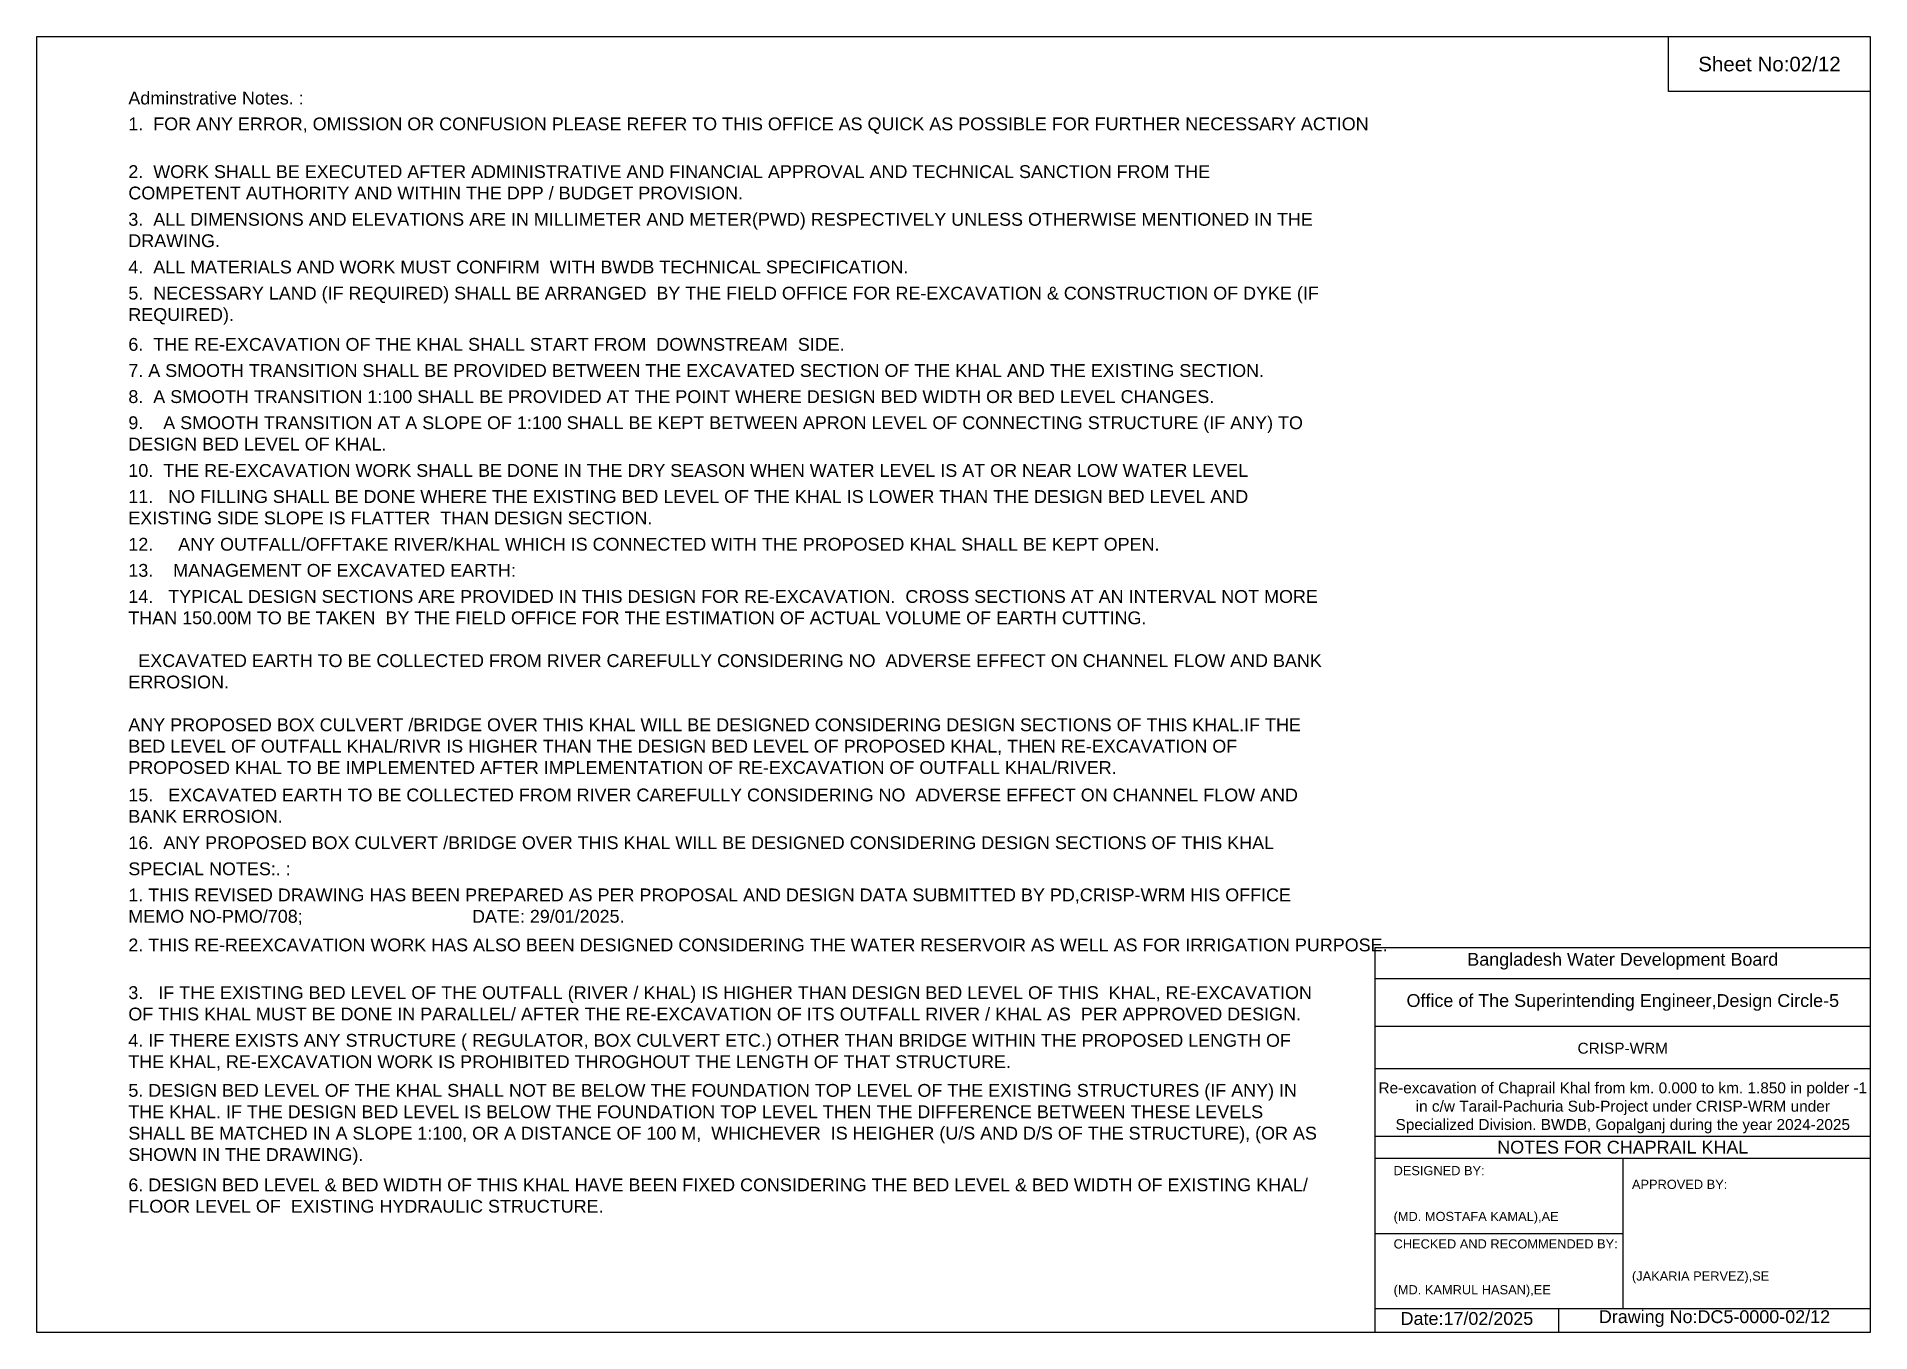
# Model space of a CAD drawing. Header units: inches. Extents: x 91000 to 218000, y -5656 to 0.
# Drawn here: x 110000 to 118000, y -5656 to 0 of the extents above; entities that cross this region are included whole.
import ezdxf

# ---------------------------------------------------------------- set-up
doc = ezdxf.new("R2010")
doc.units = ezdxf.units.IN
doc.header["$LTSCALE"] = 7
doc.header["$MEASUREMENT"] = 0
doc.styles.get("Standard").update_dxf_attribs({"font": 'arial.ttf'})

msp = doc.modelspace()

# ---------------------------------------------------------------- texts
at = {"attachment_point": 5}
for s, insert, char_height in [('Sheet No:02/12', (117560, -120), 64), ('Bangladesh Water Development Board', (116920, -4036), 56), ('Office of The Superintending Engineer,Design Circle-5', (116920, -4216), 56)]:
    msp.add_mtext(s, dxfattribs=dict(at, insert=insert, char_height=char_height))
for s, insert, char_height, width, attachment_point in [('Adminstrative Notes. :', (110400, -240), 56, 5200, 1), ('1.  FOR ANY ERROR, OMISSION OR CONFUSION PLEASE REFER TO THIS OFFICE AS QUICK AS POSSIBLE FOR FURTHER NECESSARY ACTION', (110400, -352.9), 56, 5200, 1), ('2.  WORK SHALL BE EXECUTED AFTER ADMINISTRATIVE AND FINANCIAL APPROVAL AND TECHNICAL SANCTION FROM THE COMPETENT AUTHORITY AND WITHIN THE DPP / BUDGET PROVISION. ', (110400, -561.2), 56, 5200, 1), ('3.  ALL DIMENSIONS AND ELEVATIONS ARE IN MILLIMETER AND METER(PWD) RESPECTIVELY UNLESS OTHERWISE MENTIONED IN THE DRAWING.', (110400, -769.5), 56, 5200, 1), ('4.  ALL MATERIALS AND WORK MUST CONFIRM  WITH BWDB TECHNICAL SPECIFICATION.', (110400, -977.7), 56, 5200, 1), ('5.  NECESSARY LAND (IF REQUIRED) SHALL BE ARRANGED  BY THE FIELD OFFICE FOR RE-EXCAVATION & CONSTRUCTION OF DYKE (IF REQUIRED).', (110400, -1091.7), 56, 5200, 1), ('6.  THE RE-EXCAVATION OF THE KHAL SHALL START FROM  DOWNSTREAM  SIDE.', (110400, -1315.4), 56, 5200, 1), ('7. A SMOOTH TRANSITION SHALL BE PROVIDED BETWEEN THE EXCAVATED SECTION OF THE KHAL AND THE EXISTING SECTION.', (110400, -1429.4), 56, 5200, 1), ('8.  A SMOOTH TRANSITION 1:100 SHALL BE PROVIDED AT THE POINT WHERE DESIGN BED WIDTH OR BED LEVEL CHANGES.', (110400, -1543.3), 56, 5200, 1), ('9.    A SMOOTH TRANSITION AT A SLOPE OF 1:100 SHALL BE KEPT BETWEEN APRON LEVEL OF CONNECTING STRUCTURE (IF ANY) TO DESIGN BED LEVEL OF KHAL.', (110400, -1657.3), 56, 5200, 1), ('10.  THE RE-EXCAVATION WORK SHALL BE DONE IN THE DRY SEASON WHEN WATER LEVEL IS AT OR NEAR LOW WATER LEVEL', (110400, -1865.6), 56, 5200, 1), ('11.   NO FILLING SHALL BE DONE WHERE THE EXISTING BED LEVEL OF THE KHAL IS LOWER THAN THE DESIGN BED LEVEL AND EXISTING SIDE SLOPE IS FLATTER  THAN DESIGN SECTION.', (110400, -1979.5), 56, 5200, 1), ('12.     ANY OUTFALL/OFFTAKE RIVER/KHAL WHICH IS CONNECTED WITH THE PROPOSED KHAL SHALL BE KEPT OPEN.', (110400, -2187.8), 56, 5200, 1), ('13.    MANAGEMENT OF EXCAVATED EARTH:', (110400, -2301.7), 56, 5200, 1), ('14.   TYPICAL DESIGN SECTIONS ARE PROVIDED IN THIS DESIGN FOR RE-EXCAVATION.  CROSS SECTIONS AT AN INTERVAL NOT MORE THAN 150.00M TO BE TAKEN  BY THE FIELD OFFICE FOR THE ESTIMATION OF ACTUAL VOLUME OF EARTH CUTTING. ^J^J  EXCAVATED EARTH TO BE COLLECTED FROM RIVER CAREFULLY CONSIDERING NO  ADVERSE EFFECT ON CHANNEL FLOW AND BANK ERROSION.^J^JANY PROPOSED BOX CULVERT /BRIDGE OVER THIS KHAL WILL BE DESIGNED CONSIDERING DESIGN SECTIONS OF THIS KHAL.IF THE BED LEVEL OF OUTFALL KHAL/RIVR IS HIGHER THAN THE DESIGN BED LEVEL OF PROPOSED KHAL, THEN RE-EXCAVATION OF PROPOSED KHAL TO BE IMPLEMENTED AFTER IMPLEMENTATION OF RE-EXCAVATION OF OUTFALL KHAL/RIVER.', (110400, -2415.7), 56, 5200, 1), ('15.   EXCAVATED EARTH TO BE COLLECTED FROM RIVER CAREFULLY CONSIDERING NO  ADVERSE EFFECT ON CHANNEL FLOW AND BANK ERROSION.', (110400, -3282.3), 56, 5200, 1), ('16.  ANY PROPOSED BOX CULVERT /BRIDGE OVER THIS KHAL WILL BE DESIGNED CONSIDERING DESIGN SECTIONS OF THIS KHAL', (110400, -3490.6), 56, 5200, 1), ('SPECIAL NOTES:. :', (110400, -3604.5), 56, 5200, 1), ('1. THIS REVISED DRAWING HAS BEEN PREPARED AS PER PROPOSAL AND DESIGN DATA SUBMITTED BY PD,CRISP-WRM HIS OFFICE MEMO NO-PMO/708;                                  DATE: 29/01/2025. ', (110400, -3718.5), 56, 5200, 1), ('2. THIS RE-REEXCAVATION WORK HAS ALSO BEEN DESIGNED CONSIDERING THE WATER RESERVOIR AS WELL AS FOR IRRIGATION PURPOSE.  ', (110400, -3936.9), 56, 5200, 1), ('3.   IF THE EXISTING BED LEVEL OF THE OUTFALL (RIVER / KHAL) IS HIGHER THAN DESIGN BED LEVEL OF THIS  KHAL, RE-EXCAVATION OF THIS KHAL MUST BE DONE IN PARALLEL/ AFTER THE RE-EXCAVATION OF ITS OUTFALL RIVER / KHAL AS  PER APPROVED DESIGN.^J', (110400, -4145.1), 56, 5200, 1), ('4. IF THERE EXISTS ANY STRUCTURE ( REGULATOR, BOX CULVERT ETC.) OTHER THAN BRIDGE WITHIN THE PROPOSED LENGTH OF THE KHAL, RE-EXCAVATION WORK IS PROHIBITED THROGHOUT THE LENGTH OF THAT STRUCTURE.', (110400, -4353.4), 56, 5200, 1), ('CRISP-WRM', (116920, -4416), 48, 2240, 5), ('5. DESIGN BED LEVEL OF THE KHAL SHALL NOT BE BELOW THE FOUNDATION TOP LEVEL OF THE EXISTING STRUCTURES (IF ANY) IN THE KHAL. IF THE DESIGN BED LEVEL IS BELOW THE FOUNDATION TOP LEVEL THEN THE DIFFERENCE BETWEEN THESE LEVELS SHALL BE MATCHED IN A SLOPE 1:100, OR A DISTANCE OF 100 M,  WHICHEVER  IS HEIGHER (U/S AND D/S OF THE STRUCTURE), (OR AS SHOWN IN THE DRAWING).^J', (110400, -4571.8), 56, 5200, 1), ('Re-excavation of Chaprail Khal from km. 0.000 to km. 1.850 in polder -1  in c/w Tarail-Pachuria Sub-Project under CRISP-WRM under Specialized Division. BWDB, Gopalganj during the year 2024-2025', (116920, -4676), 48, 2160, 5), ('NOTES FOR CHAPRAIL KHAL', (116920, -4848), 56, 2240, 5), ('DESIGNED BY:^J^J^J(MD. MOSTAFA KAMAL),AE', (115920, -5056), 40, 1120, 4), ('6. DESIGN BED LEVEL & BED WIDTH OF THIS KHAL HAVE BEEN FIXED CONSIDERING THE BED LEVEL & BED WIDTH OF EXISTING KHAL/ FLOOR LEVEL OF  EXISTING HYDRAULIC STRUCTURE.^J', (110400, -4984.2), 56, 5200, 1), ('APPROVED BY:^J^J^J^J^J^J(JAKARIA PERVEZ),SE', (116960, -5216), 40, 1120, 4), ('CHECKED AND RECOMMENDED BY:^J^J^J(MD. KAMRUL HASAN),EE', (115920, -5376), 40, 1120, 4), ('Date:17/02/2025', (116240, -5596), 56, 1120, 5), ('Drawing No:DC5-0000-02/12', (117320, -5596), 56, 1760, 5)]:
    msp.add_mtext(s, dxfattribs=dict(insert=insert, char_height=char_height, width=width, attachment_point=attachment_point))

# ---------------------------------------------------------------- linework, layer by layer
for points in [[(110000, 0), (118000, 0), (118000, -5656), (110000, -5656)], [(117120, 0), (118000, 0), (118000, -240), (117120, -240)]]:
    msp.add_lwpolyline(points, close=True)
for points in [[(115840, -5656), (115840, -3976), (118000, -3976)], [(115840, -4112), (118000, -4112)], [(115840, -4320), (118000, -4320)], [(115840, -4504), (118000, -4504)], [(115840, -4800), (118000, -4800)], [(115840, -4896), (118000, -4896)], [(116920, -4896), (116920, -5552)], [(115840, -5224), (116920, -5224)], [(115840, -5552), (118000, -5552)], [(116640, -5552), (116640, -5656)]]:
    msp.add_lwpolyline(points)

msp.set_redraw_order([(e.dxf.handle, doc.entitydb.next_handle()) for e in msp.query("TEXT MTEXT ATTDEF DIMENSION ARC_DIMENSION")])  # texts and dimensions are drawn at this point

doc.saveas('drawing.dxf')
